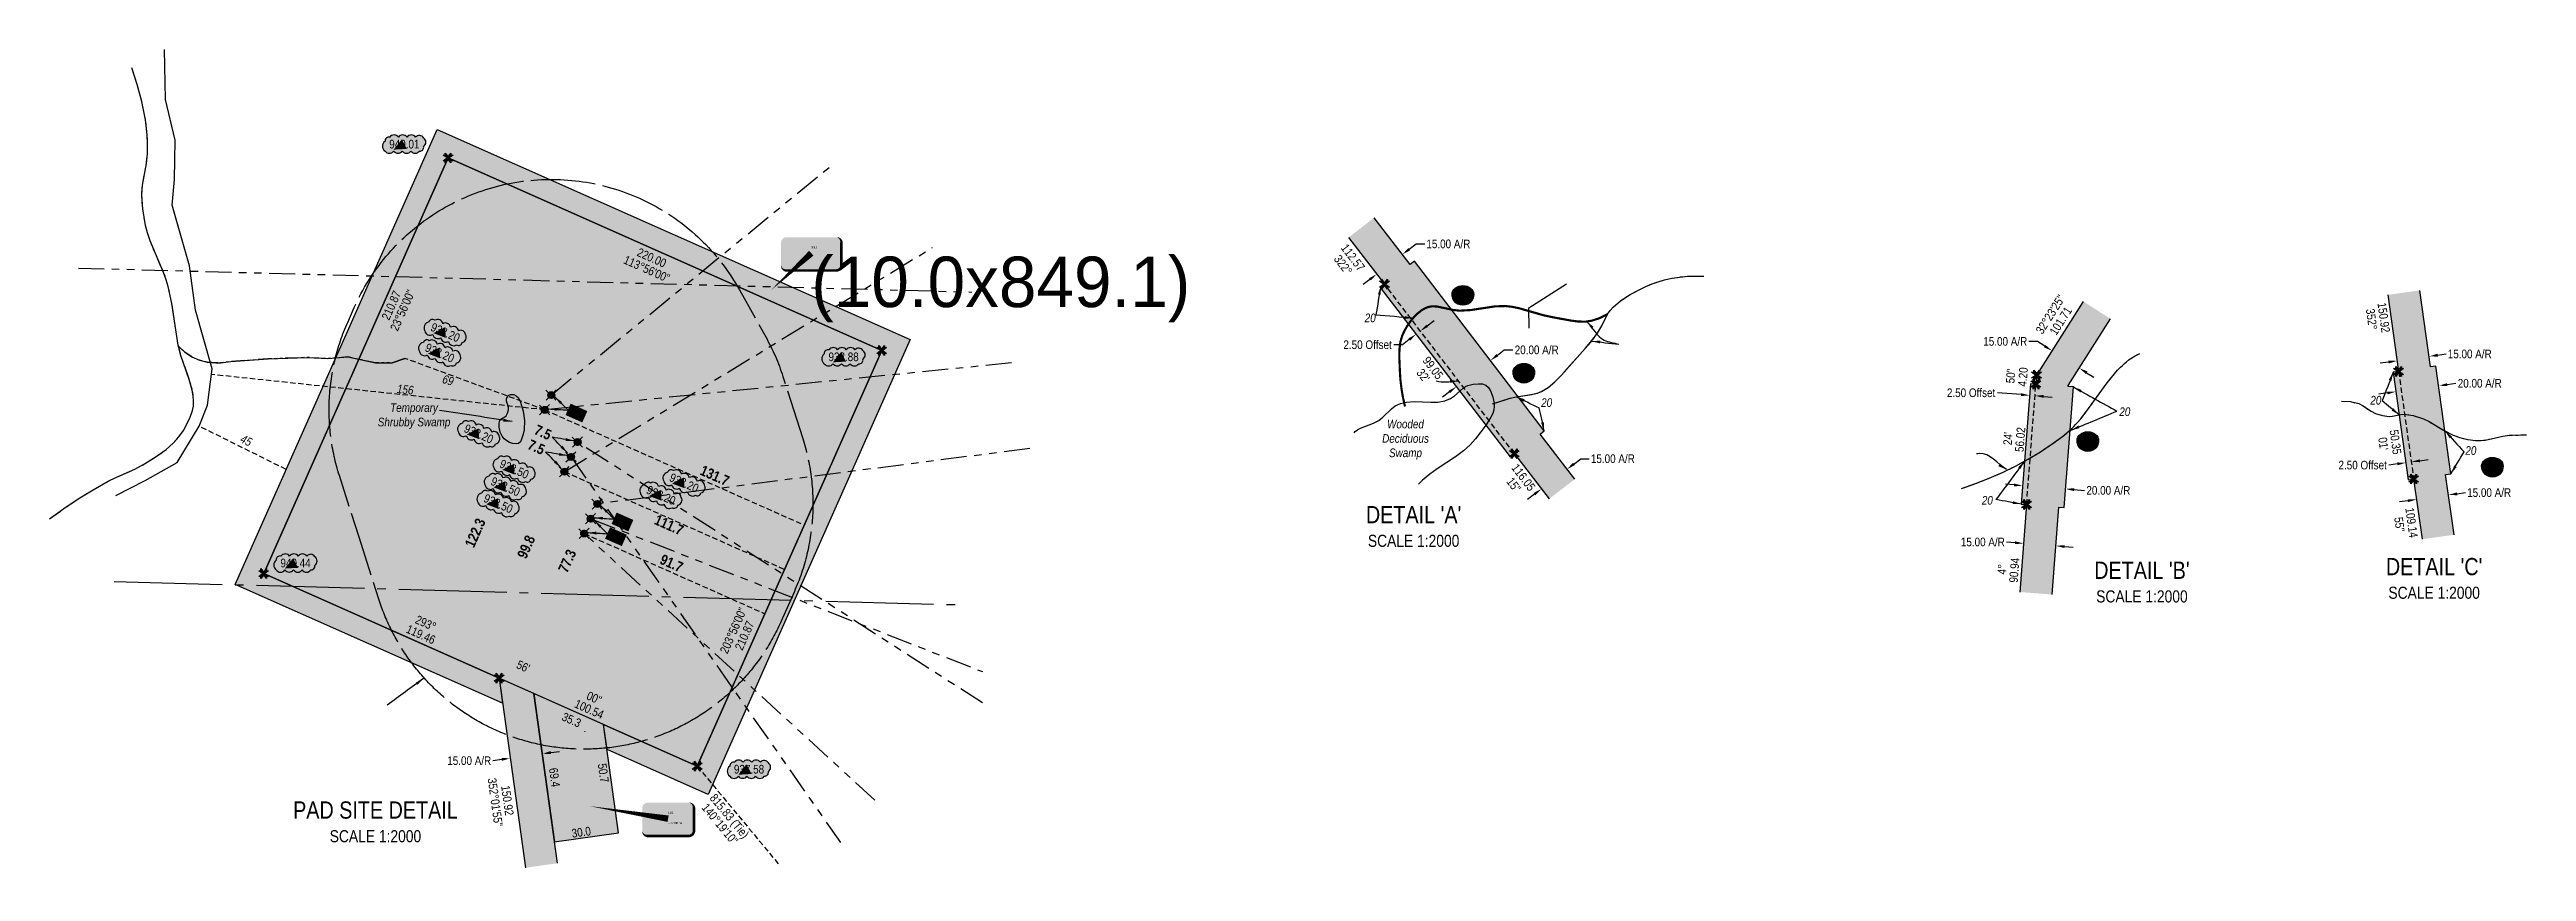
# Model space of a CAD drawing. Extents: x 383520 to 399637, y 6055811 to 6063584.
# Drawn here: x 385694 to 388566, y 6057679 to 6058632 of the extents above; entities that cross this region are included whole.
import ezdxf
from ezdxf.enums import TextEntityAlignment as Align

# ---------------------------------------------------------------- set-up
doc = ezdxf.new("R2018")
doc.units = 0
doc.header["$LTSCALE"] = 5
doc.header["$PDSIZE"] = 0.5
for name, pattern in [('foc-BUFFER', [16.75, 15, -1.75]), ('foc-DRILLPATH', [14.75, 6, -1.75, 1.75, -1.75, 1.75, -1.75]), ('foc-QUARTERLINE', [33, 25, -3, 2, -3]), ('foc-TIELINE', [1.875, 1.25, -0.625]), ('foc-TOPO-ephemeral', [6.25, 3.125, -0.625, 0.625, -0.625, 0.625, -0.625]), ('foc-TRAV', [1.875, 1.25, -0.625])]:
    doc.linetypes.add(name, pattern=pattern)
doc.layers.get('Defpoints').update_dxf_attribs({"color": 9})
for name, color, linetype in [('AUX-BUFFER', 7, 'foc-BUFFER'), ('DETAIL-T', 7, 'Continuous'), ('L-BD', 7, 'Continuous'), ('L-BD1', 253, 'Continuous'), ('L-MON', 1, 'Continuous'), ('L-SECQ', 8, 'foc-QUARTERLINE'), ('L-TIE', 7, 'foc-TIELINE'), ('P-CROSSINGS', 250, 'Continuous'), ('P-ELEVATION', 7, 'Continuous'), ('P-PDRILLPATH', 12, 'foc-DRILLPATH'), ('P-PROPOSED', 10, 'Continuous'), ('P-PROPOSED-H', 21, 'Continuous'), ('P-TEMP-BLOCKS', 250, 'Continuous'), ('P-TEMP-BLUE', 146, 'Continuous'), ('P-TRAV', 4, 'foc-TRAV'), ('P-TXT', 4, 'Continuous'), ('T-DRAW', 143, 'foc-TOPO-ephemeral'), ('T-SLOPE', 48, 'Continuous'), ('T-TIE', 201, 'foc-TIELINE'), ('T-WATER-T', 170, 'Continuous'), ('WETLAND', 143, 'Continuous'), ('WETLAND-T', 146, 'Continuous')]:
    doc.layers.add(name, color=color, linetype=linetype)
doc.layers.add('P-TEMP-BLUE-H', color=7, linetype='Continuous', true_color=0x99e6ff)
doc.layers.add('T-TIE-T', color=201, linetype='Continuous', lineweight=18)
doc.styles.add('80', font='ARIALN.TTF', dxfattribs={"height": 10})
doc.styles.add('80CG', font='ARIALN.TTF', dxfattribs={"height": 10})
doc.styles.add('80L', font='ARIALN.TTF', dxfattribs={"height": 10})
doc.styles.add('80LS', font='ARIALNI.TTF', dxfattribs={"height": 10})
doc.styles.add('BOLD', font='ARIALNB.TTF')
doc.styles.add('Crossing', font='ARIALN.TTF', dxfattribs={"height": 10})
doc.styles.add('foc-LtypeFont', font='ARIALN.TTF', dxfattribs={"height": 7.35})
doc.styles.get("Standard").update_dxf_attribs({"font": 'ARIALN.TTF'})
doc.linetypes.add('foc-TOPO-flowdirection-NOLINE', pattern='A,0,[">",foc-LtypeFont,S=0.3,R=0,X=0,Y=-0.945],-20,[">",foc-LtypeFont,S=0.3,R=0,X=0,Y=-0.945],0', length=20)
doc.dimstyles.new('CG2011', dxfattribs={"dimscale": 5, "dimtxt": 9, "dimasz": 2, "dimexe": 0.2, "dimexo": 0.0625, "dimgap": 0.5, "dimtad": 0, "dimtih": 1, "dimtoh": 1, "dimzin": 0, "dimdsep": 46, "dimtxsty": '80CG', "dimcen": 0.1, "dimse1": 1, "dimse2": 1, "dimclrd": 256, "dimclrt": 256, "dimaunit": 1, "dimadec": 4, "dimazin": 0, "dimtfac": 0.06, "dimtofl": 0, "dimtmove": 0, "dimatfit": 1, "dimfxl": 0.2, "dimtolj": 1, "dimtzin": 0, "dimlwd": -1, "dimarcsym": 0})
doc.dimstyles.new('Compass 5 000', dxfattribs={"dimscale": 5, "dimtxt": 9, "dimasz": 2, "dimexe": 0.2, "dimexo": 0.0625, "dimgap": 0.5, "dimtad": 0, "dimtih": 1, "dimtoh": 1, "dimzin": 0, "dimdsep": 46, "dimtxsty": '80CG', "dimcen": 0.1, "dimse1": 1, "dimse2": 1, "dimclrd": 256, "dimclrt": 256, "dimaunit": 1, "dimadec": 4, "dimazin": 0, "dimtfac": 0.06, "dimtofl": 0, "dimtmove": 0, "dimatfit": 1, "dimfxl": 0.2, "dimtolj": 1, "dimtzin": 0, "dimlwd": -1, "dimarcsym": 0})

msp = doc.modelspace()

# ---------------------------------------------------------------- texts
at = {"layer": 'DETAIL-T', "color": 3, "char_height": 19.99229, "width": 217.02447, "attachment_point": 5, "style": '80CG'}
for s, insert in [("\\pxqc;DETAIL 'A'\\P{\\H0.7x;SCALE 1:2000}", (387275.553, 6058078.869)), ("\\pxqc;DETAIL 'B'\\P{\\H0.7x;SCALE 1:2000}", (388119.82, 6058014.435)), ("\\pxqc;DETAIL 'C'\\P{\\H0.7x;SCALE 1:2000}", (388458.544, 6058018.685)), ('\\pxqc;PAD SITE DETAIL\\P{\\H0.7x;SCALE 1:2000}', (386072.085, 6057736.575))]:
    msp.add_mtext(s, dxfattribs=dict(at, insert=insert))
at = {"layer": 'L-BD', "color": 3, "style": 'BOLD'}
for s, rotation, p in [('7.5', 336.066769, (386255.093, 6058186.438)), ('7.5', 336.066769, (386247.49, 6058169.307)), ('131.7', 336.066769, (386447.324, 6058139.384)), ('122.3', 66.066769, (386186.183, 6058053.399)), ('111.7', 336.066769, (386394.253, 6058082.138)), ('99.8', 66.066769, (386246.823, 6058040.616)), ('77.3', 66.066769, (386294.389, 6058024.304)), ('91.7', 336.066769, (386400.751, 6058036.263))]:
    msp.add_text(s, height=11.9954, rotation=rotation, dxfattribs=at).set_placement(p)
at = {"layer": 'L-BD', "style": '80L'}
for s, height, p in [('815.83 (Tie)', 9.99615, (386482.435, 6057743.264)), ('140°19\'10"', 9.9961, (386471.473, 6057734.168))]:
    msp.add_text(s, height=height, rotation=309.680825, dxfattribs=at).set_placement(p, align=Align.MIDDLE_CENTER)
at = {"layer": 'L-BD', "color": 3, "char_height": 11.9954, "width": 18.80852, "attachment_point": 1, "rotation": 336.066769, "style": 'BOLD', "bg_fill": 1, "box_fill_scale": 1.1, "bg_fill_color": 21, "bg_fill_transparency": 0}
for insert in [(386298.939, 6058219.677), (386352.288, 6058093.469), (386344.685, 6058076.338)]:
    msp.add_mtext('7.5', dxfattribs=dict(at, insert=insert))
at = {"layer": 'L-BD1'}
for s, rotation, p in [('220.00', 336.066769, (386392.352, 6058390.348)), ('113°56\'00"', 336.066769, (386386.573, 6058377.328)), ('210.87', 66.066769, (386090.413, 6058335.142)), ('23°56\'00"', 66.066769, (386103.433, 6058329.364)), ('293°', 336.066769, (386130.481, 6057966.835)), ('203°56\'00"', 66.066769, (386486.868, 6057958.295)), ('210.87', 66.066769, (386499.888, 6057952.516)), ('119.46', 336.066769, (386124.703, 6057953.815)), ("56'", 336.066769, (386243.381, 6057916.727))]:
    msp.add_text(s, height=9.9961, rotation=rotation, dxfattribs=at).set_placement(p, align=Align.MIDDLE_CENTER)
at = {"layer": 'L-BD1', "style": '80L'}
for s, rotation, p in [('112.57', 307.461881, (387205.278, 6058390.599)), ('322°', 307.461881, (387193.972, 6058381.935)), ('32°23\'25"', 57.609357, (388013.666, 6058324.703)), ('101.71', 57.609357, (388025.695, 6058317.072)), ('352°', 277.967651, (388386.077, 6058319.025)), ('150.92', 277.967651, (388400.184, 6058321)), ("32'", 307.461881, (387286.733, 6058253.978)), ('99.05', 307.461881, (387298.04, 6058262.642)), ('50"', 85.585593, (387967.633, 6058253.264)), ('4.20', 85.585593, (387981.836, 6058252.168)), ("24'", 85.585593, (387964.448, 6058180.713)), ('56.02', 85.585593, (387978.65, 6058179.616)), ('50.35', 277.967651, (388413.812, 6058176.735)), ('116.05', 307.461881, (387402.927, 6058135.788)), ('15"', 307.461881, (387391.62, 6058127.124)), ('55"', 277.967651, (388418.342, 6058081.375)), ('109.14', 277.967651, (388432.449, 6058083.35)), ('4°', 85.585593, (387957.662, 6058029.287)), ('90.94', 85.585593, (387971.864, 6058028.191)), ('352°01\'55"', 277.967651, (386210.979, 6057759.412)), ('150.92', 277.967651, (386225.086, 6057761.387))]:
    msp.add_text(s, height=9.9961, rotation=rotation, dxfattribs=at).set_placement(p, align=Align.MIDDLE_CENTER)
for s, p in [("00''", (386325.67, 6057880.204)), ('100.54', (386319.891, 6057867.184))]:
    msp.add_text(s, height=9.9961, rotation=336.066808, dxfattribs=at).set_placement(p, align=Align.MIDDLE)
at = {"layer": 'L-BD1', "insert": (388404.649, 6058175.49), "char_height": 9.9961, "width": 59.52299, "attachment_point": 2, "rotation": 277.967651, "style": '80L'}
msp.add_mtext("01'", dxfattribs=at)
at = {"layer": 'P-TEMP-BLUE'}
for s, rotation, p in [('35.3', 336.066768, (386299.417, 6057854.794)), ('69.4', 277.967651, (386279.74, 6057788.118)), ('50.7', 277.967651, (386336.274, 6057793.242)), ('30.0', 7.967651, (386310.666, 6057724.716))]:
    msp.add_text(s, height=9.9961, rotation=rotation, dxfattribs=at).set_placement(p, align=Align.MIDDLE_CENTER)
at = {"layer": 'T-TIE-T', "linetype": 'Continuous', "style": '80LS'}
for s, rotation, p in [('156', 353.942777, (386106.649, 6058237.639)), ('69', 343.122722, (386156.282, 6058248.405)), ('45', 333.572708, (385922.284, 6058178.6))]:
    msp.add_text(s, height=9.9961, rotation=rotation, dxfattribs=at).set_placement(p, align=Align.MIDDLE)
at = {"layer": 'T-TIE-T', "char_height": 9.99615, "attachment_point": 1, "style": '80L'}
for insert in [(387218.863, 6058325.621), (387423.388, 6058227.468), (388384.601, 6058230.19), (388093.586, 6058216.922), (388494.762, 6058171.94), (387934.234, 6058114.262)]:
    msp.add_mtext_dynamic_manual_height_columns('{\\fArial Narrow|b0|i1|c0|p34;20}', width=11.85455, gutter_width=49.981, heights=[0], dxfattribs=dict(at, insert=insert))
at = {"layer": 'WETLAND-T', "linetype": 'Continuous', "insert": (386074.92, 6058221.601), "char_height": 9.99615, "attachment_point": 1, "style": '80L'}
msp.add_mtext_dynamic_manual_height_columns('\\pxqc;{\\fArial Narrow|b0|i1|c0|p34;Temporary\\PShrubby Swamp}', width=83.8348, gutter_width=49.961, heights=[0], dxfattribs=at)

# ---------------------------------------------------------------- blocks, each defined once
blk = doc.blocks.new('WC')
at = {"layer": 'L-MON'}
h = blk.add_hatch(color=255, dxfattribs=at)
h.dxf.hatch_style = 1
edge = h.paths.add_edge_path()
edge.add_arc((0, 0), 0.9, 0, 360)
at = {"layer": 'L-MON', "color": 240, "flags": 128}
for points in [[(-0.62, 0.5), (-1.23, 1.12)], [(0.52, 0.61), (1.13, 1.21)], [(-1.18, -1.18), (-0.56, -0.57)], [(1.16, -1.18), (0.56, -0.57)]]:
    blk.add_lwpolyline(points, dxfattribs=at)
at = {"layer": 'L-MON', "color": 240}
for radius in [0.8, 0.373]:
    blk.add_circle((0, 0), radius, dxfattribs=at)
blk = doc.blocks.new('TEMP')
h = blk.add_hatch(color=255)
h.dxf.hatch_style = 1
h.paths.add_polyline_path([(0, 0.25), (-0.67, 1.15), (-0.67, 0.67), (-1.15, 0.67), (-0.25, 0), (-1.15, -0.67), (-0.67, -0.67), (-0.67, -1.15), (0, -0.25), (0.67, -1.15), (0.67, -0.67), (1.15, -0.67), (0.25, 0), (1.15, 0.67), (0.67, 0.67), (0.67, 1.15)])
h.paths.add_polyline_path([(0.57, 0.85), (0.57, 0.57), (0.85, 0.57), (0.08, 0), (0.85, -0.57), (0.57, -0.57), (0.57, -0.85), (0, -0.08), (-0.57, -0.85), (-0.57, -0.57), (-0.85, -0.57), (-0.08, 0), (-0.85, 0.57), (-0.57, 0.57), (-0.57, 0.85), (0, 0.08)], flags=16)
h = blk.add_hatch(color=1)
h.dxf.hatch_style = 1
h.paths.add_polyline_path([(0, 0.08), (-0.57, 0.85), (-0.57, 0.57), (-0.85, 0.57), (-0.08, 0), (-0.85, -0.57), (-0.57, -0.57), (-0.57, -0.85), (0, -0.08), (0.57, -0.85), (0.57, -0.57), (0.85, -0.57), (0.08, 0), (0.85, 0.57), (0.57, 0.57), (0.57, 0.85)])
at = {"color": 1}
for p, q in [((-0.08, 0), (0.08, 0)), ((0, 0.08), (0, -0.08))]:
    blk.add_line(p, q, dxfattribs=at)
at = {"color": 255, "flags": 128}
blk.add_lwpolyline([(-0.25, 0), (-1.15, 0.67), (-0.67, 0.67), (-0.67, 1.15), (0, 0.25), (0.67, 1.15), (0.67, 0.67), (1.15, 0.67), (0.25, 0), (1.15, -0.67), (0.67, -0.67), (0.67, -1.15), (0, -0.25), (-0.67, -1.15), (-0.67, -0.67), (-1.15, -0.67)], close=True, dxfattribs=at)
at = {"color": 1, "flags": 128}
blk.add_lwpolyline([(-0.08, 0), (-0.85, 0.57), (-0.57, 0.57), (-0.57, 0.85), (0, 0.08), (0.57, 0.85), (0.57, 0.57), (0.85, 0.57), (0.08, 0), (0.85, -0.57), (0.57, -0.57), (0.57, -0.85), (0, -0.08), (-0.57, -0.85), (-0.57, -0.57), (-0.85, -0.57)], close=True, dxfattribs=at)
blk = doc.blocks.new('*D48')
at = {"layer": 'Defpoints', "color": 0, "linetype": 'Continuous', "transparency": 16777216}
for p in [(386265.5, 6057815.5), (386283.8, 6057684.4), (386246.7, 6057679.2)]:
    blk.add_point(p, dxfattribs=at)
at = {"layer": 'P-TXT', "transparency": 16777216}
for p, q in [((386218.5, 6057809), (386208.1, 6057807.5)), ((386275.4, 6057816.9), (386285.3, 6057818.3))]:
    blk.add_line(p, q, dxfattribs=at)
at = {"layer": 'P-TXT', "linetype": 'Continuous', "transparency": 16777216}
for points in [[(386218.2, 6057810.6), (386218.7, 6057807.3), (386228.4, 6057810.3)], [(386275.2, 6057818.6), (386275.6, 6057815.3), (386265.5, 6057815.5)]]:
    blk.add_solid(points, dxfattribs=at)
at = {"layer": 'P-TXT', "linetype": 'Continuous', "transparency": 16777216, "insert": (386180.8, 6057807.5), "char_height": 10, "attachment_point": 5, "style": '80CG'}
blk.add_mtext('\\A1;15.00 A/R', dxfattribs=at)
blk = doc.blocks.new('*U49')
at = {"true_color": 0x99e6ff}
h = blk.add_hatch(color=141, dxfattribs=at)
edge = h.paths.add_edge_path()
edge.add_line((-24, -20), (24, -20))
edge.add_arc((24, -14), 6, 270, 360)
edge.add_line((30, -14), (30, 12.5))
edge.add_arc((24, 12.5), 6, 0, 90)
edge.add_line((24, 18.5), (-24, 18.5))
edge.add_arc((-24, 12.5), 6, 90, 180)
edge.add_line((-30, 12.5), (-30, -14))
edge.add_arc((-24, -14), 6, 180, 270)
at = {"flags": 128}
blk.add_lwpolyline([(-91.3, 14.6, 0, 7.5, 0), (0, 0, 0, 0, 0)], format="xyseb", dxfattribs=at)
at = {"color": 250, "flags": 128}
blk.add_lwpolyline([(-24, -20, 3, 3, 0), (24, -20, 3, 3, 0.414214), (30, -14, 3, 3, 0), (30, 12.5, 3, 0, 0.414214), (24, 18.5, 0, 0, 0), (-24, 18.5, 0, 0, 0.414214), (-30, 12.5, 0, 0, 0), (-30, -14, 0, 3, 0.414214)], format="xyseb", close=True, dxfattribs=at)
at = {"color": 250, "lineweight": 30, "flags": 104}
blk.add_attdef('TEMP_AREA_W1', text='', height=12, dxfattribs=at).set_placement((0, 8.3), align=Align.MIDDLE_CENTER)
blk.add_attdef('ENTER_TEXT', text='', height=9, dxfattribs=at).set_placement((0, -3.9), align=Align.TOP_CENTER)
blk = doc.blocks.new('*U32')
at = {"true_color": 0x99e6ff}
h = blk.add_hatch(color=141, dxfattribs=at)
edge = h.paths.add_edge_path()
edge.add_line((-29, -20), (29, -20))
edge.add_arc((29, -14), 6, 270, 360)
edge.add_line((35, -14), (35, 12.5))
edge.add_arc((29, 12.5), 6, 0, 90)
edge.add_line((29, 18.5), (-29, 18.5))
edge.add_arc((-29, 12.5), 6, 90, 180)
edge.add_line((-35, 12.5), (-35, -14))
edge.add_arc((-29, -14), 6, 180, 270)
at = {"flags": 128}
blk.add_lwpolyline([(-47.2, -43.3, 0, 7.5, 0), (0, 0, 0, 0, 0)], format="xyseb", dxfattribs=at)
at = {"color": 250, "flags": 128}
blk.add_lwpolyline([(-29, -20, 3, 3, 0), (29, -20, 3, 3, 0.414214), (35, -14, 3, 3, 0), (35, 12.5, 3, 0, 0.414214), (29, 18.5, 0, 0, 0), (-29, 18.5, 0, 0, 0.414214), (-35, 12.5, 0, 0, 0), (-35, -14, 0, 3, 0.414214)], format="xyseb", close=True, dxfattribs=at)
at = {"color": 250, "lineweight": 30, "flags": 104}
blk.add_attdef('TEMP_AREA_W1', text='', height=12, dxfattribs=at).set_placement((0, 8.3), align=Align.MIDDLE_CENTER)
blk.add_attdef('ENTER_TEXT', text='', height=9, dxfattribs=at).set_placement((0, -3.9), align=Align.TOP_CENTER)
blk = doc.blocks.new('wa')
at = {"layer": 'P-ELEVATION'}
h = blk.add_hatch(color=111, dxfattribs=at)
h.dxf.hatch_style = 1
edge = h.paths.add_edge_path()
edge.add_arc((-17.4, -4.5), 6.1, 215, 325)
edge.add_arc((-7.4, -4.5), 6.1, 215, 325)
edge.add_arc((2.6, -4.5), 6.1, 215, 325)
edge.add_arc((12.7, -4.5), 6.1, 215, 325)
edge.add_arc((18.1, -3.7), 4.32, 263.4336, 373.4336)
edge.add_arc((18.8, 2.3), 6.1, 305, 415)
edge.add_arc((17.5, 4.4), 5.69, 30.6955, 140.6955)
edge.add_arc((8.1, 4.5), 6.1, 35, 145)
edge.add_arc((-1.9, 4.5), 6.1, 35, 145)
edge.add_arc((-11.9, 4.5), 6.1, 35, 145)
edge.add_arc((-18, 3.8), 4.33, 75.4261, 185.4261)
edge.add_arc((-18.4, -2.3), 6.96, 125, 235)
at = {"color": 240, "flags": 128}
blk.add_lwpolyline([(-22.4, -8, 0.520567), (-12.3, -8, 0.520567), (-2.4, -8, 0.520567), (7.6, -8, 0.520567), (17.6, -8, 0.520567), (22.4, -2.7, 0.520567), (22.4, 7.3, 0.520567), (13.1, 8, 0.520567), (3.1, 8, 0.520567), (-6.9, 8, 0.520567), (-16.9, 8, 0.520567), (-22.4, 3.4, 0.520567)], format="xyb", close=True, dxfattribs=at)
at = {"layer": 'P-ELEVATION', "color": 240, "flags": 128}
blk.add_lwpolyline([(0, 0, 12.5, 0, 0), (-12.4, -6.4, 0, 0, 0)], format="xyseb", dxfattribs=at)
at = {"layer": 'P-ELEVATION', "color": 240, "style": '80'}
blk.add_attdef('ELEVATION', text='', height=10, dxfattribs=at).set_placement((0, 0), align=Align.MIDDLE_CENTER)
blk = doc.blocks.new('xing2')
h = blk.add_hatch(color=50)
h.dxf.hatch_style = 1
edge = h.paths.add_edge_path()
edge.add_ellipse((0, 0), major_axis=(-12.5, 0), ratio=0.816297, start_angle=0, end_angle=360)
h = blk.add_hatch(color=250)
h.dxf.hatch_style = 1
edge = h.paths.add_edge_path()
edge.add_ellipse((0, -2), major_axis=(-12.5, 0), ratio=0.816297, start_angle=0, end_angle=180)
edge.add_line((12.5, -2), (12.5, 0))
edge.add_ellipse((0, 0), major_axis=(-12.5, 0), ratio=0.816297, start_angle=0, end_angle=180, ccw=False)
edge.add_line((-12.5, 0), (-12.5, -2))
at = {"color": 250}
blk.add_ellipse((0, 0), major_axis=(-12.5, 0), ratio=0.816297, dxfattribs=at)
blk.add_ellipse((0, -2), major_axis=(-12.5, 0), ratio=0.816297, start_param=0, end_param=3.141593, dxfattribs=at)
at = {"color": 250, "style": 'Crossing'}
blk.add_attdef('CROSSING', text='', height=9, dxfattribs=at).set_placement((0.1, 0), align=Align.MIDDLE_CENTER)
at = {"color": 250, "style": 'Crossing', "flags": 1}
for tag, p in [('DESCRIPTION', (0.1, -25.8)), ('OWNER', (0.1, -12.5)), ('LOCATION', (0.1, -39.3)), ('DWG_REF', (0.1, -52.8))]:
    blk.add_attdef(tag, text='', height=9, dxfattribs=at).set_placement(p, align=Align.MIDDLE_CENTER)
blk = doc.blocks.new('*D58')
at = {"layer": 'Defpoints', "color": 0, "transparency": 16777216}
for p in [(387259.7, 6058398), (387229.9, 6058375.2), (387262.6, 6058394.2)]:
    blk.add_point(p, dxfattribs=at)
at = {"layer": 'P-TXT', "transparency": 16777216}
for p, q in [((387270.5, 6058400.3), (387278.5, 6058406.3)), ((387278.5, 6058406.3), (387288.5, 6058406.3)), ((387224.9, 6058365.3), (387217, 6058359.2))]:
    blk.add_line(p, q, dxfattribs=at)
for points in [[(387269.5, 6058401.6), (387271.5, 6058398.9), (387262.6, 6058394.2)], [(387223.9, 6058366.6), (387225.9, 6058364), (387232.8, 6058371.4)]]:
    blk.add_solid(points, dxfattribs=at)
at = {"layer": 'P-TXT', "transparency": 16777216, "insert": (387315.8, 6058406.3), "char_height": 10, "attachment_point": 5, "style": '80CG'}
blk.add_mtext('\\A1;15.00 A/R', dxfattribs=at)
blk = doc.blocks.new('*D59')
at = {"layer": 'Defpoints', "color": 0, "transparency": 16777216}
for p in [(387364.6, 6058271.3), (387364.9, 6058270.9), (387325.3, 6058240.5)]:
    blk.add_point(p, dxfattribs=at)
at = {"layer": 'P-TXT', "transparency": 16777216}
for p, q in [((387372.6, 6058277.4), (387380.5, 6058283.5)), ((387380.5, 6058283.5), (387390.5, 6058283.5)), ((387317, 6058234.8), (387309.1, 6058228.7))]:
    blk.add_line(p, q, dxfattribs=at)
for points in [[(387371.6, 6058278.7), (387373.6, 6058276), (387364.6, 6058271.3)], [(387316, 6058236.1), (387318, 6058233.5), (387325, 6058240.9)]]:
    blk.add_solid(points, dxfattribs=at)
at = {"layer": 'P-TXT', "transparency": 16777216, "insert": (387418.2, 6058283.5), "char_height": 10, "attachment_point": 5, "style": '80CG'}
blk.add_mtext('\\A1;20.00 A/R', dxfattribs=at)
blk = doc.blocks.new('*D60')
at = {"layer": 'Defpoints', "color": 0, "transparency": 16777216}
for p in [(387451.9, 6058147.1), (387453.3, 6058145.2), (387422.2, 6058124.3)]:
    blk.add_point(p, dxfattribs=at)
at = {"layer": 'P-TXT', "transparency": 16777216}
for p, q in [((387461.3, 6058151.3), (387469.2, 6058157.4)), ((387469.2, 6058157.4), (387479.2, 6058157.4)), ((387415.7, 6058116.4), (387407.7, 6058110.3))]:
    blk.add_line(p, q, dxfattribs=at)
for points in [[(387460.3, 6058152.7), (387462.3, 6058150), (387453.3, 6058145.2)], [(387414.6, 6058117.7), (387416.7, 6058115), (387423.6, 6058122.4)]]:
    blk.add_solid(points, dxfattribs=at)
at = {"layer": 'P-TXT', "transparency": 16777216, "insert": (387506.5, 6058157.4), "char_height": 10, "attachment_point": 5, "style": '80CG'}
blk.add_mtext('\\A1;15.00 A/R', dxfattribs=at)
blk = doc.blocks.new('*D61')
at = {"layer": 'Defpoints', "color": 0, "transparency": 16777216}
for p in [(387278.4, 6058301.6), (387280.3, 6058299.1), (387285.3, 6058302.9)]:
    blk.add_point(p, dxfattribs=at)
at = {"layer": 'P-TXT', "transparency": 16777216}
for p, q in [((387291.3, 6058311.5), (387299.2, 6058317.6)), ((387262.5, 6058289.5), (387252.5, 6058289.5)), ((387270.5, 6058295.6), (387262.5, 6058289.5))]:
    blk.add_line(p, q, dxfattribs=at)
for points in [[(387290.3, 6058312.8), (387292.3, 6058310.2), (387283.4, 6058305.4)], [(387269.5, 6058296.9), (387271.5, 6058294.2), (387278.4, 6058301.6)]]:
    blk.add_solid(points, dxfattribs=at)
at = {"layer": 'P-TXT', "transparency": 16777216, "insert": (387222.2, 6058289.5), "char_height": 10, "attachment_point": 5, "style": '80CG'}
blk.add_mtext('\\A1;2.50 Offset', dxfattribs=at)
blk = doc.blocks.new('*D62')
at = {"layer": 'Defpoints', "color": 0, "transparency": 16777216}
for p in [(387982.6, 6058059.3), (387983, 6058063.3), (388020.3, 6058060.4)]:
    blk.add_point(p, dxfattribs=at)
at = {"layer": 'P-TXT', "transparency": 16777216}
for p, q in [((387972.7, 6058060.1), (387962.7, 6058060.9)), ((388030, 6058055.7), (388040, 6058054.9))]:
    blk.add_line(p, q, dxfattribs=at)
for points in [[(387972.8, 6058061.8), (387972.5, 6058058.4), (387982.6, 6058059.3)], [(388030.1, 6058057.3), (388029.9, 6058054), (388020, 6058056.4)]]:
    blk.add_solid(points, dxfattribs=at)
at = {"layer": 'P-TXT', "transparency": 16777216, "insert": (387935.4, 6058060.9), "char_height": 10, "attachment_point": 5, "style": '80CG'}
blk.add_mtext('\\A1;15.00 A/R', dxfattribs=at)
blk = doc.blocks.new('*D63')
at = {"layer": 'Defpoints', "color": 0, "transparency": 16777216}
for p in [(387982.1, 6058133.1), (388031.4, 6058122.4), (388031.9, 6058129.3)]:
    blk.add_point(p, dxfattribs=at)
at = {"layer": 'P-TXT', "transparency": 16777216}
for p, q in [((387971.6, 6058127), (387961.6, 6058127.8)), ((388041.3, 6058121.6), (388053.1, 6058120.7))]:
    blk.add_line(p, q, dxfattribs=at)
for points in [[(387971.7, 6058128.7), (387971.4, 6058125.3), (387981.5, 6058126.2)], [(388041.5, 6058123.3), (388041.2, 6058119.9), (388031.4, 6058122.4)]]:
    blk.add_solid(points, dxfattribs=at)
at = {"layer": 'P-TXT', "transparency": 16777216, "insert": (388080.9, 6058120.7), "char_height": 10, "attachment_point": 5, "style": '80CG'}
blk.add_mtext('\\A1;20.00 A/R', dxfattribs=at)
blk = doc.blocks.new('*D64')
at = {"layer": 'Defpoints', "color": 0, "transparency": 16777216}
for p in [(388014.9, 6058281.4), (388015.6, 6058282.5), (388046.5, 6058261.3)]:
    blk.add_point(p, dxfattribs=at)
at = {"layer": 'P-TXT', "transparency": 16777216}
for p, q in [((387998.7, 6058293.3), (387988.7, 6058293.3)), ((388007.1, 6058287.9), (387998.7, 6058293.3)), ((388055.7, 6058257.1), (388064.1, 6058251.8))]:
    blk.add_line(p, q, dxfattribs=at)
for points in [[(388008, 6058289.3), (388006.2, 6058286.5), (388015.6, 6058282.5)], [(388056.6, 6058258.5), (388054.8, 6058255.7), (388047.2, 6058262.5)]]:
    blk.add_solid(points, dxfattribs=at)
at = {"layer": 'P-TXT', "transparency": 16777216, "insert": (387961.4, 6058293.3), "char_height": 10, "attachment_point": 5, "style": '80CG'}
blk.add_mtext('\\A1;15.00 A/R', dxfattribs=at)
blk = doc.blocks.new('*D65')
at = {"layer": 'Defpoints', "color": 0, "transparency": 16777216}
for p in [(387989.6, 6058230.9), (387980.8, 6058116.4), (387987, 6058115.9)]:
    blk.add_point(p, dxfattribs=at)
at = {"layer": 'P-TXT', "transparency": 16777216}
for p, q in [((387979.7, 6058231.7), (387952.2, 6058233.8)), ((388005.8, 6058229.6), (388015.8, 6058228.9))]:
    blk.add_line(p, q, dxfattribs=at)
for points in [[(387979.8, 6058233.3), (387979.5, 6058230), (387989.6, 6058230.9)], [(388006, 6058231.3), (388005.7, 6058228), (387995.9, 6058230.4)]]:
    blk.add_solid(points, dxfattribs=at)
at = {"layer": 'P-TXT', "transparency": 16777216, "insert": (387921.8, 6058233.8), "char_height": 10, "attachment_point": 5, "style": '80CG'}
blk.add_mtext('\\A1;2.50 Offset', dxfattribs=at)
blk = doc.blocks.new('*D68')
at = {"layer": 'Defpoints', "color": 0, "transparency": 16777216}
for p in [(388463.8, 6058242), (388444.8, 6058017.1), (388494.3, 6058024)]:
    blk.add_point(p, dxfattribs=at)
at = {"layer": 'P-TXT', "transparency": 16777216}
for p, q in [((388404.4, 6058233.7), (388394.5, 6058232.3)), ((388473.7, 6058243.4), (388483.6, 6058244.8))]:
    blk.add_line(p, q, dxfattribs=at)
for points in [[(388404.2, 6058235.3), (388404.6, 6058232), (388414.3, 6058235.1)], [(388473.5, 6058245), (388473.9, 6058241.7), (388463.8, 6058242)]]:
    blk.add_solid(points, dxfattribs=at)
at = {"layer": 'P-TXT', "transparency": 16777216, "insert": (388511.4, 6058244.8), "char_height": 10, "attachment_point": 5, "style": '80CG'}
blk.add_mtext('\\A1;20.00 A/R', dxfattribs=at)
blk = doc.blocks.new('*D69')
at = {"layer": 'Defpoints', "color": 0, "transparency": 16777216}
for p in [(388413.4, 6058286.4), (388450.6, 6058291.6), (388452.7, 6058276)]:
    blk.add_point(p, dxfattribs=at)
at = {"layer": 'P-TXT', "transparency": 16777216}
for p, q in [((388405.7, 6058269.4), (388395.8, 6058268.1)), ((388462.6, 6058277.4), (388472.5, 6058278.8))]:
    blk.add_line(p, q, dxfattribs=at)
for points in [[(388405.5, 6058271.1), (388405.9, 6058267.8), (388415.6, 6058270.8)], [(388462.4, 6058279.1), (388462.9, 6058275.8), (388452.7, 6058276)]]:
    blk.add_solid(points, dxfattribs=at)
at = {"layer": 'P-TXT', "transparency": 16777216, "insert": (388499.8, 6058278.8), "char_height": 10, "attachment_point": 5, "style": '80CG'}
blk.add_mtext('\\A1;15.00 A/R', dxfattribs=at)
blk = doc.blocks.new('*D70')
at = {"layer": 'Defpoints', "color": 0, "transparency": 16777216}
for p in [(388437.7, 6058113.3), (388474.8, 6058118.5), (388475.2, 6058115.4)]:
    blk.add_point(p, dxfattribs=at)
at = {"layer": 'P-TXT', "transparency": 16777216}
for p, q in [((388485.1, 6058116.8), (388495, 6058118.1)), ((388428.2, 6058108.8), (388418.3, 6058107.4))]:
    blk.add_line(p, q, dxfattribs=at)
for points in [[(388484.9, 6058118.4), (388485.4, 6058115.1), (388475.2, 6058115.4)], [(388428, 6058110.4), (388428.4, 6058107.1), (388438.1, 6058110.2)]]:
    blk.add_solid(points, dxfattribs=at)
at = {"layer": 'P-TXT', "transparency": 16777216, "insert": (388522.3, 6058118.1), "char_height": 10, "attachment_point": 5, "style": '80CG'}
blk.add_mtext('\\A1;15.00 A/R', dxfattribs=at)
blk = doc.blocks.new('*D71')
at = {"layer": 'Defpoints', "color": 0, "transparency": 16777216}
for p in [(388425.8, 6058152.8), (388425.9, 6058152.6), (388432, 6058153.5)]:
    blk.add_point(p, dxfattribs=at)
at = {"layer": 'P-TXT', "transparency": 16777216}
for p, q in [((388415.9, 6058151.4), (388406, 6058150)), ((388441.9, 6058155), (388451.8, 6058156.4))]:
    blk.add_line(p, q, dxfattribs=at)
for points in [[(388415.7, 6058153.1), (388416.2, 6058149.8), (388425.8, 6058152.8)], [(388441.7, 6058156.7), (388442.1, 6058153.4), (388432, 6058153.7)]]:
    blk.add_solid(points, dxfattribs=at)
at = {"layer": 'P-TXT', "transparency": 16777216, "insert": (388375.7, 6058150), "char_height": 10, "attachment_point": 5, "style": '80CG'}
blk.add_mtext('\\A1;2.50 Offset', dxfattribs=at)

# ---------------------------------------------------------------- dimensions: what is measured, and where the dimension line sits
at = {"layer": 'P-TXT', "color": 5}
for p1, p2, distance, text, picture, middle in [((387229.946, 6058375.155), (387259.7, 6058397.955), -4.765, '15.00 A/R', '*D58', (387315.755, 6058406.338)), ((387285.304, 6058302.912), (387280.345, 6058299.112), -3.189, '2.50 Offset', '*D61', (387222.196, 6058289.478)), ((387325.257, 6058240.5), (387364.93, 6058270.9), 0.488, '20.00 A/R', '*D59', (387418.243, 6058283.452)), ((388046.507, 6058261.327), (388014.853, 6058281.408), -1.35, '15.00 A/R', '*D64', (387961.407, 6058293.261)), ((388413.43, 6058286.432), (388450.554, 6058291.628), -15.753, '15.00 A/R', '*D69', (388499.826, 6058278.799)), ((387422.185, 6058124.279), (387451.939, 6058147.079), -2.308, '15.00 A/R', '*D60', (387506.5, 6058157.411)), ((388432.042, 6058153.457), (388425.855, 6058152.591), -0.207, '2.50 Offset', '*D71', (388375.685, 6058150.024)), ((388437.667, 6058113.268), (388474.791, 6058118.464), -3.131, '15.00 A/R', '*D70', (388522.314, 6058118.136)), ((388020.326, 6058060.375), (387982.952, 6058063.26), 3.953, '15.00 A/R', '*D62', (387935.426, 6058060.858))]:
    dim = msp.add_aligned_dim(p1=p1, p2=p2, distance=distance, text=text, dimstyle='Compass 5 000', override={"dimadec": 3}, dxfattribs=at)
    dim.commit()
    dim.dimension.update_dxf_attribs({"geometry": picture, "text_midpoint": middle})
at = {"layer": 'P-TXT'}
dim = msp.add_linear_dim(base=(388463.809, 6058241.999), p1=(388444.818, 6058017.104), p2=(388494.317, 6058024.032), angle=7.967651, text='20.00 A/R', dimstyle='Compass 5 000', override={"dimadec": 3}, dxfattribs=at)
dim.commit()
dim.dimension.update_dxf_attribs({"geometry": '*D68', "text_midpoint": (388511.351, 6058244.771), "dimtype": 161})
at = {"layer": 'P-TXT', "color": 5}
for base, p1, p2, angle, text, picture, middle in [((387989.627, 6058230.897), (387987.015, 6058115.885), (387980.786, 6058116.365), 175.585593, '2.50 Offset', '*D65', (387921.846, 6058233.788)), ((388031.379, 6058122.381), (387982.081, 6058133.145), (388031.913, 6058129.298), 355.585593, '20.00 A/R', '*D63', (388080.859, 6058120.703))]:
    dim = msp.add_linear_dim(base=base, p1=p1, p2=p2, angle=angle, text=text, dimstyle='Compass 5 000', override={"dimadec": 3}, dxfattribs=at)
    dim.commit()
    dim.dimension.update_dxf_attribs({"geometry": picture, "text_midpoint": middle, "dimtype": 161})
at = {"layer": 'P-TXT', "linetype": 'Continuous'}
dim = msp.add_linear_dim(base=(386265.485, 6057815.535), p1=(386246.722, 6057679.16), p2=(386283.845, 6057684.356), angle=7.967651, text='15.00 A/R', dimstyle='Compass 5 000', override={"dimadec": 3}, dxfattribs=at)
dim.commit()
dim.dimension.update_dxf_attribs({"geometry": '*D48', "text_midpoint": (386180.846, 6057807.507), "dimtype": 161})

# ---------------------------------------------------------------- hatches: boundary and pattern name
at = {"layer": 'P-PROPOSED-H'}
h = msp.add_hatch(color=256, dxfattribs=at)
h.dxf.hatch_style = 1
h.paths.add_polyline_path([(386445.139, 6057801.205), (385942.543, 6058024.274), (386156.318, 6058505.93), (386658.914, 6058282.862)])
h = msp.add_hatch(color=256, dxfattribs=at)
h.dxf.hatch_style = 1
h.paths.add_polyline_path([(387200.225, 6058413.941), (387241.765, 6058359.731), (387236.806, 6058355.931), (387387.36, 6058159.454), (387392.319, 6058163.254), (387432.514, 6058110.799), (387462.269, 6058133.599), (387422.074, 6058186.054), (387427.033, 6058189.854), (387276.478, 6058386.331), (387271.519, 6058382.531), (387229.98, 6058436.741)])
h = msp.add_hatch(color=256, dxfattribs=at)
h.dxf.hatch_style = 1
h.paths.add_polyline_path([(388481.675, 6058069.28), (388471.9, 6058139.122), (388478.087, 6058139.988), (388460.647, 6058264.587), (388454.46, 6058263.721), (388442.037, 6058352.477), (388404.914, 6058347.281), (388417.336, 6058258.525), (388411.149, 6058257.659), (388428.589, 6058133.06), (388434.776, 6058133.926), (388444.551, 6058064.084)])
h = msp.add_hatch(color=256, dxfattribs=at)
h.dxf.hatch_style = 1
h.paths.add_polyline_path([(387978.295, 6058002.931), (388015.669, 6058000.045), (388023.497, 6058101.448), (388029.726, 6058100.967), (388040.501, 6058240.541), (388034.272, 6058241.022), (388034.362, 6058242.183), (388083.452, 6058319.564), (388051.798, 6058339.644), (387997.706, 6058254.378), (387996.898, 6058243.907), (387990.669, 6058244.388), (387979.894, 6058104.814), (387986.123, 6058104.333)])
h = msp.add_hatch(color=256, dxfattribs=at)
h.dxf.hatch_style = 1
h.paths.add_polyline_path([(386246.118, 6057683.474), (386283.242, 6057688.67), (386255.724, 6057885.274), (386215.366, 6057903.186)])
at = {"layer": 'P-TEMP-BLUE-H'}
h = msp.add_hatch(color=256, dxfattribs=at)
h.dxf.hatch_style = 1
h.paths.add_polyline_path([(386215.366, 6057903.186), (386219.448, 6057874.023), (385909.551, 6058011.565), (386143.609, 6058538.923), (386691.906, 6058295.57), (386457.848, 6057768.213), (386340.522, 6057820.286), (386336.44, 6057849.45), (386445.139, 6057801.205), (386658.914, 6058282.862), (386156.318, 6058505.93), (385942.543, 6058024.274)])
h = msp.add_hatch(color=256, dxfattribs=at)
h.dxf.hatch_style = 1
h.paths.add_polyline_path([(386336.44, 6057849.45), (386255.724, 6057885.274), (386279.748, 6057713.632), (386353.995, 6057724.024)])

# ---------------------------------------------------------------- linework, layer by layer
at = {"layer": 'AUX-BUFFER', "color": 251, "linetype": 'foc-BUFFER', "flags": 128}
msp.add_lwpolyline([(386557.67, 6058003.62), (386542.464, 6057969.357, -0.68963783), (386075.974, 6057994.756), (386053.101, 6058066.425), (386030.228, 6058138.095, -0.18368562), (386039.884, 6058315.454), (386047.488, 6058332.585, -0.61803399), (386494.057, 6058353.112), (386524.534, 6058298.574, -0.05020534), (386544.454, 6058252.648), (386567.327, 6058180.979, -0.18368562)], format="xyb", close=True, dxfattribs=at)
at = {"layer": 'L-SECQ', "flags": 128}
msp.add_lwpolyline([(385769.382, 6058015.305), (386752.439, 6057988.082)], dxfattribs=at)
at = {"layer": 'L-TIE', "flags": 128}
msp.add_lwpolyline([(386445.139, 6057801.205), (386541.006, 6057685.646)], dxfattribs=at)
at = {"layer": 'P-PDRILLPATH', "flags": 128}
for points in [[(386275.904, 6058231.206), (386604.56, 6058500.497)], [(386291.174, 6058142.405), (386718.015, 6058402.26)], [(385727.699, 6058378.405), (386763.446, 6058350.574)], [(386809.424, 6058268.454), (386268.301, 6058214.075)], [(386775.732, 6057874.423), (386306.381, 6058176.668)], [(386830.585, 6058169.203), (386329.254, 6058104.998)], [(386298.777, 6058159.537), (386611.152, 6057712.74)], [(386321.65, 6058087.867), (386775.744, 6057910.719)], [(386650.816, 6057761.798), (386314.047, 6058070.736)]]:
    msp.add_lwpolyline(points, dxfattribs=at)
at = {"layer": 'P-PROPOSED', "flags": 128}
msp.add_lwpolyline([(386445.139, 6057801.205), (385942.543, 6058024.274), (386156.318, 6058505.93), (386658.914, 6058282.862)], close=True, dxfattribs=at)
for points in [[(388404.914, 6058347.281), (388417.336, 6058258.525), (388411.149, 6058257.659), (388428.589, 6058133.06), (388434.776, 6058133.926), (388444.551, 6058064.084)], [(388481.675, 6058069.28), (388471.9, 6058139.122), (388478.087, 6058139.988), (388460.647, 6058264.587), (388454.46, 6058263.721), (388442.037, 6058352.477)], [(388051.798, 6058339.644), (387997.706, 6058254.378), (387996.898, 6058243.907), (387990.669, 6058244.388), (387979.894, 6058104.814), (387986.123, 6058104.333), (387978.295, 6058002.931)], [(388015.669, 6058000.045), (388023.497, 6058101.448), (388029.726, 6058100.967), (388040.501, 6058240.541), (388034.272, 6058241.022), (388034.362, 6058242.183), (388083.452, 6058319.564)], [(386283.242, 6057688.67), (386255.724, 6057885.274), (386215.366, 6057903.186), (386246.118, 6057683.474)]]:
    msp.add_lwpolyline(points, dxfattribs=at)
at = {"layer": 'P-TEMP-BLUE', "flags": 128}
for points in [[(386215.366, 6057903.186), (386219.448, 6057874.023), (385909.551, 6058011.565), (386143.609, 6058538.923), (386691.906, 6058295.57), (386457.848, 6057768.213), (386340.522, 6057820.286), (386336.44, 6057849.45), (386445.139, 6057801.205), (386658.914, 6058282.862), (386156.318, 6058505.93), (385942.543, 6058024.274)], [(386336.44, 6057849.45), (386255.724, 6057885.274), (386279.748, 6057713.632), (386353.995, 6057724.024)]]:
    msp.add_lwpolyline(points, close=True, dxfattribs=at)
at = {"layer": 'P-TEMP-BLUE'}
msp.add_circle((386314.842, 6057841.277), 0.16, dxfattribs=at)
at = {"layer": 'P-TRAV', "flags": 128}
for points in [[(388417.336, 6058258.525), (388434.776, 6058133.926)], [(387986.123, 6058104.333), (387996.898, 6058243.907)]]:
    msp.add_lwpolyline(points, dxfattribs=at)
at = {"layer": 'T-DRAW', "flags": 128}
for points in [[(385843.308, 6058288.963), (385836.083, 6058337.215), (385831.967, 6058356.9), (385829.615, 6058364.704), (385826.444, 6058373.261), (385810.754, 6058409.969), (385807.662, 6058419.176), (385805.539, 6058427.69), (385802.272, 6058447.081), (385801.108, 6058463.144), (385801.933, 6058474.576), (385806.661, 6058499.683), (385807.845, 6058510.829), (385807.989, 6058522.208), (385807.579, 6058532.813), (385805.504, 6058550.035), (385801.128, 6058571.537), (385796.009, 6058591.108), (385789.671, 6058610.4)], [(387367.014, 6058220.865), (387387.331, 6058227.587), (387394.663, 6058229.222), (387413.839, 6058232.19), (387419.125, 6058233.568), (387423.633, 6058235.306), (387431.424, 6058239.866), (387439.366, 6058246.437), (387446.813, 6058254.102), (387461.944, 6058271.366), (387474.535, 6058285.123), (387482.289, 6058294.289), (387488.775, 6058303.073), (387493.91, 6058311.481), (387500.37, 6058324.942), (387503.235, 6058329.034), (387506.683, 6058332.993), (387515.385, 6058340.578), (387526.527, 6058347.799), (387541.613, 6058355.633), (387549.597, 6058359.174), (387557.817, 6058362.178), (387566.272, 6058364.644), (387574.962, 6058366.572), (387583.889, 6058367.963), (387593.05, 6058368.817), (387602.448, 6058369.133), (387612.08, 6058368.911)], [(387265.526, 6058218.119), (387263.235, 6058228.285), (387261.487, 6058238.471), (387260.281, 6058248.678), (387259.618, 6058258.905), (387258.965, 6058275.006), (387259.157, 6058284.654), (387260.285, 6058293.176), (387262.442, 6058300.312), (387265.059, 6058305.882), (387268.305, 6058311.475), (387272.003, 6058316.786), (387275.998, 6058321.593), (387280.094, 6058325.679), (387284.248, 6058329.019), (387288.383, 6058331.551), (387292.445, 6058333.243), (387296.972, 6058334.045), (387302.388, 6058333.84), (387321.569, 6058329.802), (387328.608, 6058328.976), (387341.494, 6058329.671), (387370.044, 6058333.985), (387382.107, 6058334.327), (387389.222, 6058333.551), (387397.045, 6058332.003), (387426.497, 6058323.578), (387439.013, 6058320.931), (387458.192, 6058317.474), (387466.435, 6058316.412), (387474.731, 6058316.263), (387481.963, 6058317.333), (387491.28, 6058320.405), (387500.37, 6058324.942)], [(385694.289, 6058087.615), (385710.704, 6058099.573), (385727.507, 6058110.832), (385744.7, 6058121.392), (385762.283, 6058131.252), (385771.173, 6058135.614), (385793.335, 6058145.418), (385804.377, 6058151.351), (385819.225, 6058160.737), (385829.422, 6058168.093), (385837.778, 6058175.443), (385844.34, 6058182.911), (385849.452, 6058190.321), (385853.887, 6058198.067), (385857.421, 6058205.754), (385859.936, 6058213.125), (385861.007, 6058218.486), (385861.339, 6058224.187), (385860.937, 6058230.291), (385859.792, 6058236.922), (385856.322, 6058249.175), (385846.446, 6058276.916), (385843.308, 6058288.963)], [(386106.28, 6058273.74), (386091.553, 6058268.572), (386072.301, 6058268.474), (386040.032, 6058275.404), (386017.012, 6058273.39), (385993.389, 6058274.698), (385947.707, 6058273.071), (385904.481, 6058270.025), (385892.762, 6058268.625), (385887.145, 6058268.366), (385877.009, 6058269.181), (385867.968, 6058271.533), (385859.394, 6058275.422), (385851.286, 6058280.849), (385843.646, 6058287.813)], [(387910.575, 6058122.862), (387926.904, 6058128.537), (387942.802, 6058134.78), (387958.271, 6058141.592), (387973.31, 6058148.971), (387987.918, 6058156.919), (388002.097, 6058165.436), (388015.846, 6058174.52), (388029.165, 6058184.173), (388039.027, 6058192.787), (388049.011, 6058203.822), (388058.008, 6058215.494), (388079.402, 6058245.38), (388091.513, 6058259.935), (388098.317, 6058266.642), (388105.14, 6058272.234), (388112.105, 6058276.813), (388117.527, 6058279.54)], [(388351.296, 6058224.288), (388361.616, 6058223.64), (388371.318, 6058221.256), (388375.648, 6058219.196), (388385.647, 6058212.346), (388390.491, 6058209.899), (388398.812, 6058207.442), (388406.464, 6058206.386), (388410.374, 6058206.603), (388419.924, 6058208.535), (388424.25, 6058208.877), (388429.001, 6058208.461), (388434.144, 6058207.459), (388446.227, 6058203.552), (388452.789, 6058200.377), (388469.421, 6058190.325), (388480.686, 6058184.889), (388488.509, 6058181.94), (388497.452, 6058179.732), (388506.464, 6058178.484), (388511.776, 6058178.406), (388517.686, 6058179.025), (388538.035, 6058183.429), (388545.973, 6058184.571), (388565.568, 6058185.13)]]:
    msp.add_lwpolyline(points, dxfattribs=at)
at = {"layer": 'T-DRAW', "linetype": 'foc-TOPO-flowdirection-NOLINE', "flags": 128}
for points in [[(385843.308, 6058288.963), (385836.083, 6058337.215), (385831.967, 6058356.9), (385829.615, 6058364.704), (385826.444, 6058373.261), (385810.754, 6058409.969), (385807.662, 6058419.176), (385805.539, 6058427.69), (385802.272, 6058447.081), (385801.108, 6058463.144), (385801.933, 6058474.576), (385806.661, 6058499.683), (385807.845, 6058510.829), (385807.989, 6058522.208), (385807.579, 6058532.813), (385805.504, 6058550.035), (385801.128, 6058571.537), (385796.009, 6058591.108), (385789.671, 6058610.4)], [(387367.014, 6058220.865), (387387.331, 6058227.587), (387394.663, 6058229.222), (387413.839, 6058232.19), (387419.125, 6058233.568), (387423.633, 6058235.306), (387431.424, 6058239.866), (387439.366, 6058246.437), (387446.813, 6058254.102), (387461.944, 6058271.366), (387474.535, 6058285.123), (387482.289, 6058294.289), (387488.775, 6058303.073), (387493.91, 6058311.481), (387500.37, 6058324.942), (387503.235, 6058329.034), (387506.683, 6058332.993), (387515.385, 6058340.578), (387526.527, 6058347.799), (387541.613, 6058355.633), (387549.597, 6058359.174), (387557.817, 6058362.178), (387566.272, 6058364.644), (387574.962, 6058366.572), (387583.889, 6058367.963), (387593.05, 6058368.817), (387602.448, 6058369.133), (387612.08, 6058368.911)], [(385694.289, 6058087.615), (385710.704, 6058099.573), (385727.507, 6058110.832), (385744.7, 6058121.392), (385762.283, 6058131.252), (385771.173, 6058135.614), (385793.335, 6058145.418), (385804.377, 6058151.351), (385819.225, 6058160.737), (385829.422, 6058168.093), (385837.778, 6058175.443), (385844.34, 6058182.911), (385849.452, 6058190.321), (385853.887, 6058198.067), (385857.421, 6058205.754), (385859.936, 6058213.125), (385861.007, 6058218.486), (385861.339, 6058224.187), (385860.937, 6058230.291), (385859.792, 6058236.922), (385856.322, 6058249.175), (385846.446, 6058276.916), (385843.308, 6058288.963)], [(385843.646, 6058287.813), (385851.286, 6058280.849), (385859.394, 6058275.422), (385867.968, 6058271.533), (385877.009, 6058269.181), (385887.145, 6058268.366), (385892.762, 6058268.625), (385904.481, 6058270.025), (385947.707, 6058273.071), (385993.389, 6058274.698), (386017.012, 6058273.39), (386040.032, 6058275.404), (386072.301, 6058268.474), (386091.553, 6058268.572), (386106.28, 6058273.74)], [(387910.575, 6058122.862), (387926.904, 6058128.537), (387942.802, 6058134.78), (387958.271, 6058141.592), (387973.31, 6058148.971), (387987.918, 6058156.919), (388002.097, 6058165.436), (388015.846, 6058174.52), (388029.165, 6058184.173), (388039.027, 6058192.787), (388049.011, 6058203.822), (388058.008, 6058215.494), (388079.402, 6058245.38), (388091.513, 6058259.935), (388098.317, 6058266.642), (388105.14, 6058272.234), (388112.105, 6058276.813), (388114.816, 6058278.176)], [(388351.296, 6058224.288), (388361.616, 6058223.64), (388371.318, 6058221.256), (388375.648, 6058219.196), (388385.647, 6058212.346), (388390.491, 6058209.899), (388398.812, 6058207.442), (388406.464, 6058206.386), (388410.374, 6058206.603), (388419.924, 6058208.535), (388424.25, 6058208.877), (388429.001, 6058208.461), (388434.144, 6058207.459), (388446.227, 6058203.552), (388452.789, 6058200.377), (388469.421, 6058190.325), (388480.686, 6058184.889), (388488.509, 6058181.94), (388497.452, 6058179.732), (388506.464, 6058178.484), (388511.776, 6058178.406), (388517.686, 6058179.025), (388538.035, 6058183.429), (388545.973, 6058184.571), (388565.568, 6058185.13)]]:
    msp.add_lwpolyline(points, dxfattribs=at)
at = {"layer": 'T-DRAW', "linetype": 'foc-TOPO-flowdirection-NOLINE', "const_width": 2.499, "flags": 128}
msp.add_lwpolyline([(387265.526, 6058218.119), (387263.235, 6058228.285), (387261.487, 6058238.471), (387260.281, 6058248.678), (387259.618, 6058258.905), (387258.965, 6058275.006), (387259.157, 6058284.654), (387260.285, 6058293.176), (387262.442, 6058300.312), (387265.059, 6058305.882), (387268.305, 6058311.475), (387272.003, 6058316.786), (387275.998, 6058321.593), (387280.094, 6058325.679), (387284.248, 6058329.019), (387288.383, 6058331.551), (387292.445, 6058333.243), (387296.972, 6058334.045), (387302.388, 6058333.84), (387321.569, 6058329.802), (387328.608, 6058328.976), (387341.494, 6058329.671), (387370.044, 6058333.985), (387382.107, 6058334.327), (387389.222, 6058333.551), (387397.045, 6058332.003), (387426.497, 6058323.578), (387439.013, 6058320.931), (387458.192, 6058317.474), (387466.435, 6058316.412), (387474.731, 6058316.263), (387481.963, 6058317.333), (387491.28, 6058320.405), (387500.37, 6058324.942)], dxfattribs=at)
at = {"layer": 'T-SLOPE', "flags": 128}
for points in [[(385771.078, 6058114.844), (385805.243, 6058132.269), (385842.076, 6058153.156), (385867.706, 6058195.121), (385877.291, 6058219.529), (385882.677, 6058261.617), (385863.451, 6058329.601), (385856.371, 6058381.064), (385836.433, 6058451.099), (385839.076, 6058480.896), (385839.991, 6058526.644), (385828.848, 6058573.839), (385827.588, 6058631.569)], [(387409.558, 6058308.799), (387409.213, 6058332.197), (387452.69, 6058360.002)]]:
    msp.add_lwpolyline(points, dxfattribs=at)
at = {"layer": 'T-TIE', "flags": 128}
for points in [[(386268.301, 6058214.075), (385881.841, 6058255.084)], [(386268.301, 6058214.075), (386106.28, 6058273.74)], [(386268.301, 6058214.075), (386569.126, 6058080.559)], [(385968.41, 6058145.071), (385867.706, 6058195.121)], [(386291.174, 6058142.405), (386546.315, 6058029.165)], [(386314.047, 6058070.736), (386523.505, 6057977.772)]]:
    msp.add_lwpolyline(points, dxfattribs=at)
at = {"layer": 'WETLAND', "linetype": 'Continuous'}
msp.add_lwpolyline([(386230.944, 6058175.095), (386227.601, 6058176.169), (386224.234, 6058178.072), (386221.172, 6058180.621), (386218.791, 6058183.505), (386216.621, 6058188.218), (386215.532, 6058193.853), (386215.446, 6058198.706), (386216.267, 6058201.848), (386217.628, 6058203.347), (386222.039, 6058205.887), (386223.62, 6058207.314), (386225.317, 6058210.343), (386226.443, 6058213.92), (386226.285, 6058217.018), (386223.91, 6058224.198), (386224.077, 6058227.194), (386225.84, 6058230.515), (386228.538, 6058231.71), (386232.32, 6058231.684), (386235.25, 6058230.42), (386237.934, 6058228.05), (386240.302, 6058222.944), (386243.501, 6058212.508), (386244.877, 6058201.524), (386244.327, 6058190.847), (386243.337, 6058185.827), (386241.886, 6058181.108), (386240.208, 6058177.06), (386237.825, 6058175.086), (386235.147, 6058174.533), (386230.944, 6058175.095)], close=True, dxfattribs=at)
at = {"layer": 'WETLAND', "flags": 128}
msp.add_lwpolyline([(387206.711, 6058187.529), (387207.887, 6058188.961), (387210.605, 6058191.054), (387214.046, 6058192.927), (387229.157, 6058198.538), (387235.125, 6058201.643), (387239.918, 6058205.523), (387249.76, 6058215.239), (387254.256, 6058218.682), (387260.178, 6058221.453), (387267.314, 6058223.042), (387276.06, 6058223.55), (387295.378, 6058222.89), (387303.585, 6058223.097), (387311.767, 6058224.439), (387318.481, 6058227.1), (387322.819, 6058230.149), (387332.791, 6058239.068), (387335.71, 6058240.969), (387338.522, 6058242.179), (387344.734, 6058243.706), (387350.64, 6058244.349), (387355.508, 6058244.032), (387359.172, 6058242.781), (387362.324, 6058239.956), (387365.114, 6058235.279), (387367.441, 6058228.874), (387368.966, 6058221.656), (387369.105, 6058217.973), (387368.527, 6058214.089), (387367.229, 6058209.979), (387365.192, 6058205.585), (387359.589, 6058196.744), (387347.134, 6058180.447), (387341.134, 6058173.36), (387333.501, 6058166.459), (387324.01, 6058159.479), (387302.991, 6058145.877), (387294.223, 6058139.72), (387285.704, 6058132.6), (387281.272, 6058127.836)], dxfattribs=at)

# ---------------------------------------------------------------- block references
at = {"layer": 'L-MON'}
for name, p, xscale, yscale, zscale in [('TEMP', (386156.318, 6058505.93), 4.998073099999985, 4.998073099999985, 4.998073099999985), ('TEMP', (387241.765, 6058359.731), 4.998073099999999, 4.998073099999999, 4.998073099999999), ('TEMP', (386658.914, 6058282.862), 4.998073099999985, 4.998073099999985, 4.998073099999985), ('TEMP', (387997.706, 6058254.378), 4.998073099999999, 4.998073099999999, 4.998073099999999), ('TEMP', (388417.336, 6058258.525), 4.998073099999999, 4.998073099999999, 4.998073099999999), ('WC', (386275.904, 6058231.206), 4.998073099999985, 4.998073099999985, 4.998073099999985), ('TEMP', (387996.898, 6058243.907), 4.998073099999999, 4.998073099999999, 4.998073099999999), ('WC', (386268.301, 6058214.075), 4.998073099999985, 4.998073099999985, 4.998073099999985), ('WC', (386306.381, 6058176.668), 4.998073099999985, 4.998073099999985, 4.998073099999985), ('TEMP', (387392.319, 6058163.254), 4.998073099999999, 4.998073099999999, 4.998073099999999), ('WC', (386291.174, 6058142.405), 4.998073099999985, 4.998073099999985, 4.998073099999985), ('WC', (386298.777, 6058159.537), 4.998073099999985, 4.998073099999985, 4.998073099999985), ('TEMP', (388434.776, 6058133.926), 4.998073099999999, 4.998073099999999, 4.998073099999999), ('WC', (386329.254, 6058104.998), 4.998073099999985, 4.998073099999985, 4.998073099999985), ('WC', (386321.65, 6058087.867), 4.998073099999985, 4.998073099999985, 4.998073099999985), ('TEMP', (387986.123, 6058104.333), 4.998073099999999, 4.998073099999999, 4.998073099999999), ('WC', (386314.047, 6058070.736), 4.998073099999985, 4.998073099999985, 4.998073099999985), ('TEMP', (385942.543, 6058024.274), 4.998073099999985, 4.998073099999985, 4.998073099999985), ('TEMP', (386215.366, 6057903.186), 4.998073099999985, 4.998073099999985, 4.998073099999985), ('TEMP', (386445.139, 6057801.205), 4.998073099999985, 4.998073099999985, 4.998073099999985)]:
    msp.add_blockref(name, p, dxfattribs=dict(at, xscale=xscale, yscale=yscale, zscale=zscale))
at = {"layer": 'P-CROSSINGS', "xscale": 0.99961462, "yscale": 0.99961462}
for p, zscale, values in [((387332.667, 6058347.827), 2.49903655, {'CROSSING': 'X4'}), ((387403.338, 6058257.589), 2.49903655, {'CROSSING': 'X3'}), ((388057.105, 6058178.44), 0.99961462, {'CROSSING': 'X5'}), ((388526.124, 6058148.781), 0.99961462, {'CROSSING': 'X6'})]:
    msp.add_blockref('xing2', p, dxfattribs=dict(at, zscale=zscale)).add_auto_attribs(values)
at = {"layer": 'P-TEMP-BLOCKS', "linetype": 'Continuous'}
ref = msp.add_blockref('*U32', (386577.303, 6058395.569), dxfattribs=dict(at, xscale=0.99961462, yscale=0.99961462, zscale=0.99961462))
lines = msp.add_mtext('SS1', dxfattribs={"layer": '0', "color": 250, "insert": (386577.303, 6058403.831), "char_height": 2.5, "attachment_point": 1})
ref.add_attrib('TEMP_AREA_W1', '', (386577.303, 6058403.831), dxfattribs={"flags": 104}).embed_mtext(lines)
lines = msp.add_mtext('(10.0x849.1)', dxfattribs={"layer": '0', "color": 250, "insert": (386577.312, 6058391.64), "char_height": 58.5193, "attachment_point": 1})
ref.add_attrib('ENTER_TEXT', '', (386577.312, 6058391.64), dxfattribs={"flags": 104}).embed_mtext(lines)
ref = msp.add_blockref('*U49', (386411.345, 6057740.282), dxfattribs=dict(at, xscale=0.99961462, yscale=0.99961462, zscale=0.99961462))
lines = msp.add_mtext('LD1', dxfattribs={"layer": '0', "color": 250, "insert": (386411.345, 6057748.544), "char_height": 2.5, "attachment_point": 1})
ref.add_attrib('TEMP_AREA_W1', '', (386411.345, 6057748.544), dxfattribs={"flags": 104}).embed_mtext(lines)
lines = msp.add_mtext('= 0.180 ha', dxfattribs={"layer": '0', "color": 250, "insert": (386411.351, 6057736.507), "char_height": 2.5, "attachment_point": 1})
ref.add_attrib('ENTER_TEXT', '', (386411.351, 6057736.507), dxfattribs={"flags": 104}).embed_mtext(lines)
at = {"layer": 'WETLAND', "xscale": 0.99961462, "yscale": 0.99961462, "zscale": 0.99961462}
for p, values in [((386105.576, 6058521.977), {'ELEVATION': '940.01'}), ((386614.769, 6058275.535), {'ELEVATION': '932.88'}), ((385979.478, 6058036.564), {'ELEVATION': '940.44'}), ((386505.163, 6057797.643), {'ELEVATION': '937.58'})]:
    msp.add_blockref('wa', p, dxfattribs=at).add_auto_attribs(values)
at = {"layer": 'WETLAND', "xscale": 0.9996146200000001, "yscale": 0.9996146200000001, "zscale": 0.9996146200000001, "rotation": 336.0667613058607}
for p, values in [((386153.148, 6058303.739), {'ELEVATION': '938.20'}), ((386146.694, 6058280.037), {'ELEVATION': '938.20'}), ((386191.907, 6058186.334), {'ELEVATION': '938.20'}), ((386222.888, 6058125.135), {'ELEVATION': '938.50'}), ((386233.022, 6058145.358), {'ELEVATION': '938.50'}), ((386429.91, 6058129.497), {'ELEVATION': '938.20'}), ((386214.49, 6058105.488), {'ELEVATION': '938.50'}), ((386403.181, 6058115.075), {'ELEVATION': '938.20'})]:
    msp.add_blockref('wa', p, dxfattribs=at).add_auto_attribs(values)

msp.set_redraw_order([(e.dxf.handle, doc.entitydb.next_handle()) for e in msp.query("TEXT MTEXT ATTDEF DIMENSION ARC_DIMENSION")])  # texts and dimensions are drawn at this point

# ---------------------------------------------------------------- leaders
at = {"layer": 'AUX-BUFFER', "path_type": 1}
msp.add_leader([(386127.782, 6057902.554), (386085.745, 6057871.717)], dimstyle='CG2011', override={"dimasz": 2, "dimgap": 0.5, "dimtad": 0}, dxfattribs=at)
at = {"layer": 'L-BD', "color": 3, "path_type": 1}
for points in [[(386280.144, 6058229.037), (386295.374, 6058213.815)], [(386272.395, 6058215.15), (386295.374, 6058213.815)], [(386294.783, 6058164.136), (386276.987, 6058182.257)], [(386302.532, 6058178.023), (386276.987, 6058182.257)], [(386287.179, 6058147.004), (386269.384, 6058165.126)], [(386294.929, 6058160.891), (386269.384, 6058165.126)], [(386325.744, 6058088.943), (386348.724, 6058087.607)], [(386325.89, 6058085.698), (386341.121, 6058070.476)], [(386333.493, 6058102.83), (386348.724, 6058087.607)], [(386318.141, 6058071.811), (386341.121, 6058070.476)]]:
    msp.add_leader(points, dimstyle='Compass 5 000', override={"dimgap": 0.5, "dimtad": 0, "dimadec": 3}, dxfattribs=at)
at = {"layer": 'L-BD1', "path_type": 1}
msp.add_leader([(387327.841, 6058247.399), (387304.739, 6058246.523), (387301.622, 6058247.249)], dimstyle='Compass 5 000', override={"dimgap": 0.5, "dimtad": 0, "dimadec": 3}, dxfattribs=at)
at = {"layer": 'T-TIE-T', "path_type": 1}
for points, override in [([(387237.491, 6058357.501), (387231.75, 6058323.771)], {"dimadec": 3}), ([(387274.956, 6058320.339), (387231.75, 6058323.771)], {"dimadec": 3}), ([(388411.149, 6058257.659), (388398.223, 6058224.484)], {"dimgap": 0.5, "dimtad": 0, "dimadec": 3}), ([(387394.663, 6058229.222), (387420.998, 6058216.4)], {"dimgap": 0.5, "dimtad": 0, "dimadec": 3}), ([(388040.501, 6058240.541), (388090.787, 6058212.582)], {"dimgap": 0.5, "dimtad": 0, "dimadec": 3}), ([(387427.033, 6058189.854), (387420.998, 6058216.4)], {"dimgap": 0.5, "dimtad": 0, "dimadec": 3}), ([(388037.571, 6058190.454), (388090.787, 6058212.582)], {"dimgap": 0.5, "dimtad": 0, "dimadec": 3}), ([(388418.077, 6058208.161), (388398.223, 6058224.484)], {"dimgap": 0.5, "dimtad": 0, "dimadec": 3}), ([(388471.159, 6058189.486), (388493.19, 6058165.459)], {"dimgap": 0.5, "dimtad": 0, "dimadec": 3}), ([(387983.741, 6058154.647), (387950.6, 6058110.087)], {"dimgap": 0.5, "dimtad": 0, "dimadec": 3}), ([(388478.087, 6058139.988), (388493.19, 6058165.459)], {"dimgap": 0.5, "dimtad": 0, "dimadec": 3}), ([(387979.894, 6058104.814), (387950.6, 6058110.087)], {"dimgap": 0.5, "dimtad": 0, "dimadec": 3})]:
    msp.add_leader(points, dimstyle='Compass 5 000', override=override, dxfattribs=at)
at = {"layer": 'T-WATER-T', "path_type": 1}
for points in [[(387475.998, 6058316.451), (387496.481, 6058294.982), (387513.403, 6058290.043)], [(387481.832, 6058293.75), (387513.403, 6058290.043)], [(387962.871, 6058145.066), (387931.465, 6058163.429), (387928.063, 6058162.906)]]:
    msp.add_leader(points, dimstyle='Compass 5 000', override={"dimgap": 0.5, "dimtad": 0, "dimadec": 3}, dxfattribs=at)
at = {"layer": 'WETLAND-T', "linetype": 'Continuous', "path_type": 1}
msp.add_leader([(386230.501, 6058200.553), (386146.5, 6058213.42)], dimstyle='Compass 5 000', override={"dimgap": 0.5, "dimtad": 0, "dimadec": 3}, dxfattribs=at)

# ---------------------------------------------------------------- next in the draw order: texts
at = {"layer": 'WETLAND-T', "linetype": 'Continuous', "insert": (387239.061, 6058202.577), "char_height": 9.99615, "attachment_point": 1, "style": '80L', "bg_fill": 3, "box_fill_scale": 1.1, "bg_fill_color": 256, "bg_fill_transparency": 0}
msp.add_mtext_dynamic_manual_height_columns('\\pxqc;{\\fArial Narrow|b0|i1|c0|p34;Wooded Deciduous\\PSwamp}', width=54.18552, gutter_width=49.961, heights=[0], dxfattribs=at)

# ---------------------------------------------------------------- next in the draw order: linework, layer by layer
at = {"layer": 'P-PROPOSED', "flags": 128}
for points in [[(387462.269, 6058133.599), (387422.074, 6058186.054), (387427.033, 6058189.854), (387276.478, 6058386.331), (387271.519, 6058382.531), (387229.98, 6058436.741)], [(387200.225, 6058413.941), (387241.765, 6058359.731), (387236.806, 6058355.931), (387387.36, 6058159.454), (387392.319, 6058163.254), (387432.514, 6058110.799)]]:
    msp.add_lwpolyline(points, dxfattribs=at)
at = {"layer": 'P-TRAV', "color": 0, "flags": 128}
msp.add_lwpolyline([(387392.319, 6058163.254), (387241.765, 6058359.731)], dxfattribs=at)

doc.saveas('drawing.dxf')
